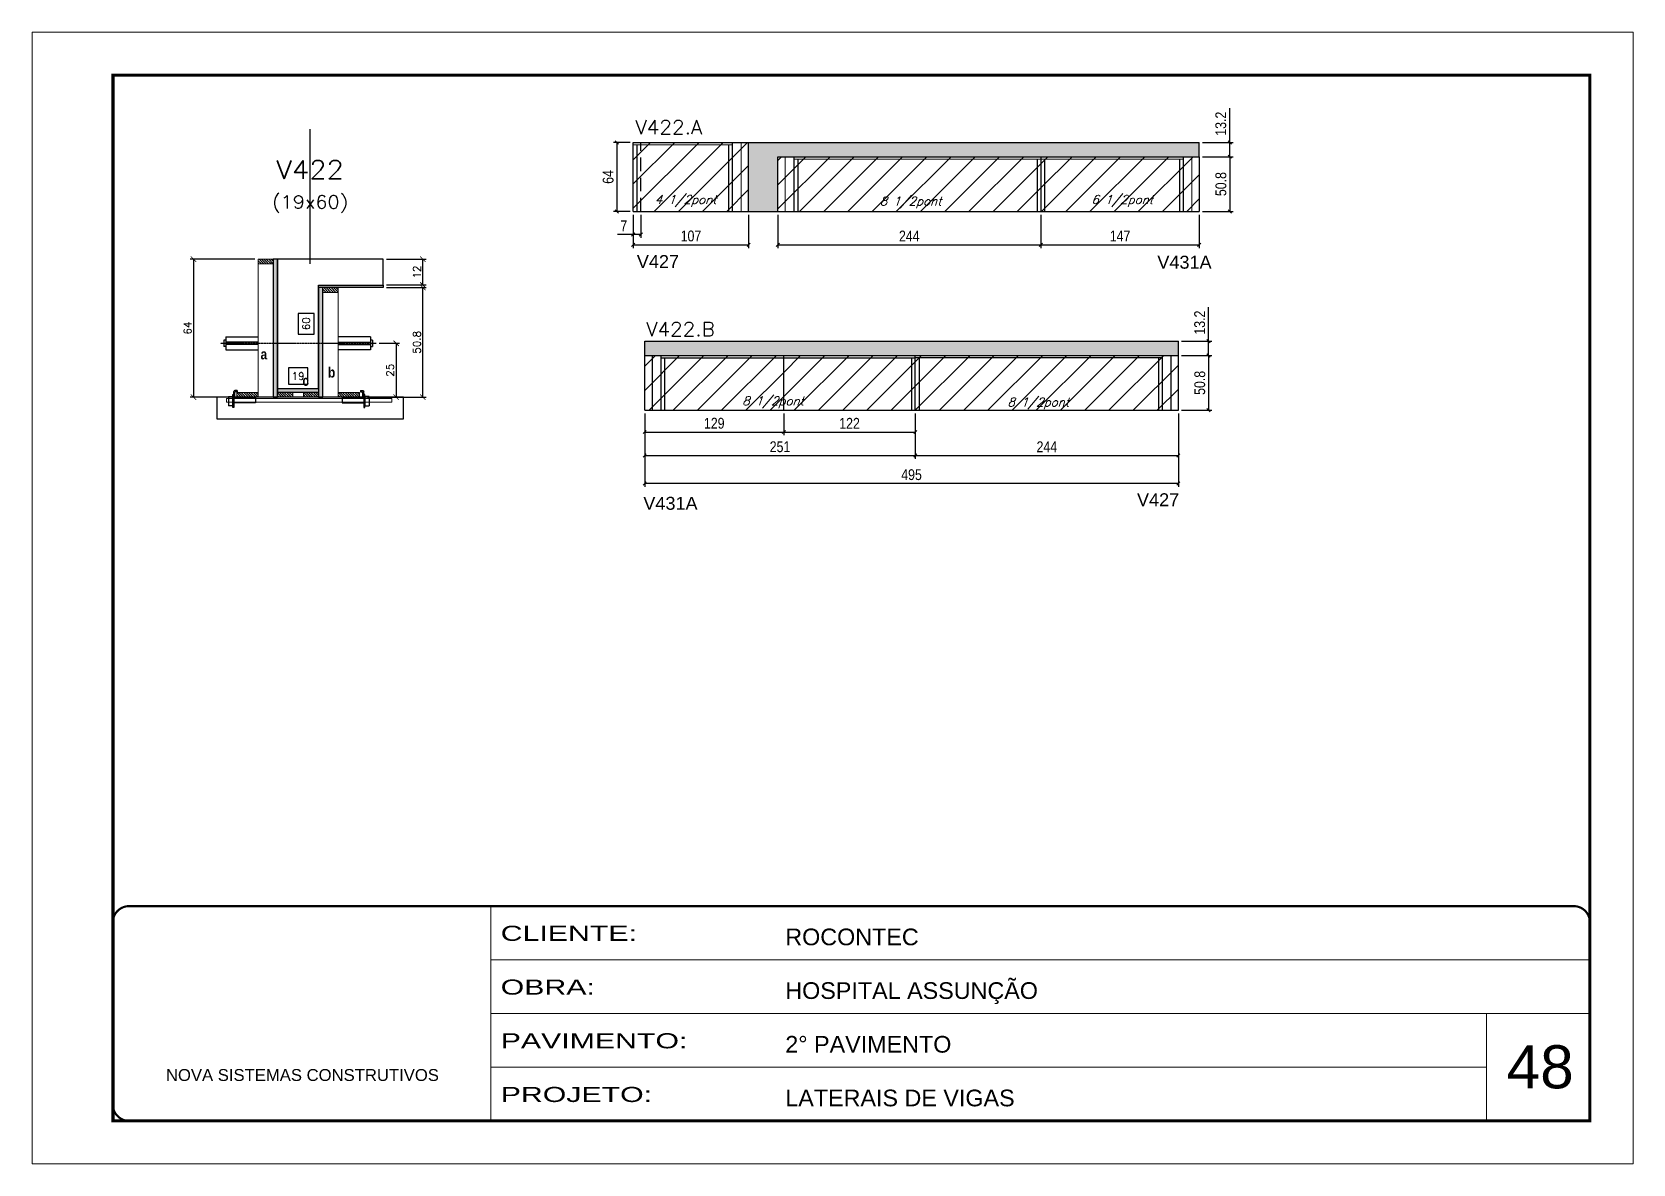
# Model space of a CAD drawing. Extents: x 137137 to 143418, y 10464 to 34486.
# Drawn here: x 141892 to 143377, y 20801 to 21851 of the extents above; entities that cross this region are included whole.
import ezdxf
from ezdxf.enums import TextEntityAlignment as Align

# ---------------------------------------------------------------- set-up
doc = ezdxf.new("R2010")
doc.units = 0
for name, pattern in [('CONTINUO', [0]), ('DASHED', [0.75, 0.5, -0.25]), ('HIDDEN', [0.375, 0.25, -0.125])]:
    doc.linetypes.add(name, pattern=pattern)
for name, color, linetype in [('5', 5, 'Continuous'), ('barrote', 251, 'Continuous'), ('COTA', 241, 'Continuous'), ('Cota Seção (2x)', 4, 'Continuous'), ('detalhes', 4, 'Continuous'), ('Painéis', 200, 'Continuous'), ('presilha', 1, 'Continuous'), ('Reaproveitamento', 251, 'Continuous'), ('SARR_2.2x7', 40, 'Continuous'), ('SARR_3.5x7', 81, 'Continuous'), ('TENSOR', 3, 'Continuous'), ('texto', 7, 'Continuous'), ('Texto de Titulo', 7, 'Continuous'), ('Texto Qtd Sarr', 242, 'Continuous')]:
    doc.layers.add(name, color=color, linetype=linetype)
for name, color, linetype, lineweight in [('CARIMBO', 255, 'Continuous', 9), ('CONCRETO', 251, 'Continuous', 25), ('Folhas', 255, 'Continuous', 9), ('Hachura', 251, 'Continuous', 9), ('Madeira', 126, 'Continuous', 18), ('Sarr 2.2x7', 40, 'Continuous', 9), ('SARRAFO DE PRESSAO', 251, 'DASHED', 9), ('SCO-___-LAJ', 2, 'Continuous', 0), ('Texto Seção', 7, 'Continuous', 15)]:
    doc.layers.add(name, color=color, linetype=linetype, lineweight=lineweight)
doc.styles.add('ARIAL', font='arial.ttf')
doc.styles.add('COTA TECNICA', font='techl___.ttf', dxfattribs={"height": 10})
doc.styles.add('REGUA-120', font='ROMANS.shx', dxfattribs={"height": 15})
doc.styles.add('Romans', font='romans.shx')
doc.styles.get("Standard").update_dxf_attribs({"font": 'arial.ttf'})
doc.styles.add('TECNICA', font='techb___.ttf', dxfattribs={"height": 10})
doc.styles.add('Tecnologia', font='')
doc.styles.get('Tecnologia').set_extended_font_data('Forgotten Futurist')
doc.dimstyles.new('Cota Seção (2x)', dxfattribs={"dimtxt": 7, "dimasz": 5, "dimexe": 3, "dimexo": 3, "dimgap": 2, "dimtad": 3, "dimdec": 1, "dimlfac": 0.5, "dimzin": 12, "dimdsep": 46, "dimtxsty": 'Romans', "dimblk": 'ARCHTICK', "dimcen": 0, "dimclrd": 4, "dimclre": 4, "dimclrt": 1, "dimadec": 1, "dimazin": 3, "dimtfac": 1, "dimtdec": 1, "dimtmove": 0, "dimatfit": 3, "dimldrblk": 'OBLIQUE', "dimfxl": 1, "dimtolj": 1, "dimtzin": 12, "dimarcsym": 0})
doc.dimstyles.new('Cota Seção interna', dxfattribs={"dimtxt": 7, "dimasz": 6, "dimexe": 0.18, "dimexo": 2, "dimgap": -4, "dimtad": 3, "dimdec": 1, "dimlfac": 0.5, "dimzin": 12, "dimdsep": 46, "dimtxsty": 'Romans', "dimblk": 'ARCHTICK', "dimcen": 0.09, "dimse1": 1, "dimse2": 1, "dimsd1": 1, "dimsd2": 1, "dimclrd": 180, "dimclre": 5, "dimclrt": 1, "dimadec": 0, "dimazin": 3, "dimtfac": 1, "dimtdec": 1, "dimtofl": 0, "dimtmove": 0, "dimatfit": 3, "dimldrblk": 'ARCHTICK', "dimfxl": 1, "dimtolj": 1, "dimtzin": 0, "dimarcsym": 0})
doc.dimstyles.new('PAINEL', dxfattribs={"dimtxt": 10, "dimasz": 3, "dimexe": 3, "dimexo": 3, "dimgap": 3, "dimtad": 1, "dimdec": 1, "dimzin": 12, "dimdsep": 46, "dimtxsty": 'COTA TECNICA', "dimblk1": 'OBLIQUE', "dimblk2": 'OBLIQUE', "dimsah": 1, "dimcen": 0.9, "dimclrd": 4, "dimclre": 4, "dimclrt": 240, "dimadec": 1, "dimazin": 3, "dimtfac": 1, "dimtdec": 1, "dimtmove": 0, "dimatfit": 3, "dimfxl": 1, "dimtolj": 1, "dimtzin": 12, "dimarcsym": 0})

msp = doc.modelspace()

# ---------------------------------------------------------------- texts
at = {"layer": '5', "linetype": 'Continuous'}
for s, p in [('V427', (142453.31, 21632.56)), ('V431A', (142936.11, 21631.92)), ('V431A', (142459.32, 21408.29)), ('V427', (142917.24, 21411.59))]:
    msp.add_text(s, height=12, rotation=359.99996, dxfattribs=at).set_placement(p)
at = {"layer": 'CARIMBO', "style": 'ARIAL'}
msp.add_text('48', height=40, dxfattribs=at).set_placement((143260.15, 20871.59))
at = {"layer": 'detalhes', "style": 'TECNICA'}
for s, p in [('a', (142104.29, 21547.79)), ('b', (142166.83, 21530.95)), ('c', (142143.1, 21523.26))]:
    msp.add_text(s, height=9.6, dxfattribs=at).set_placement(p)
at = {"layer": 'texto', "color": 2, "char_height": 8, "attachment_point": 5, "style": 'Romans'}
for s, insert in [('{\\Q19;\\C256;4 1/2pont}', (142498.58, 21694.73)), ('{\\Q19;\\C256;8 1/2pont}', (142707.24, 21693.33)), ('{\\Q19;\\C256;6 1/2pont}', (142903.51, 21694.73)), ('{\\Q19;\\C256;8 1/2pont}', (142579.62, 21508)), ('{\\Q19;\\C256;8 1/2pont}', (142825.62, 21506.89))]:
    msp.add_mtext(s, dxfattribs=dict(at, insert=insert))
at = {"layer": 'Texto Seção', "style": 'REGUA-120', "width": 1.05}
for s, p in [('V422.A', (142451.93, 21756.62)), ('V422.B', (142461.9, 21569.19))]:
    msp.add_text(s, height=13, dxfattribs=at).set_placement(p)

# ---------------------------------------------------------------- blocks, each defined once
blk = doc.blocks.new('9999999999')
at = {"color": 30, "linetype": 'CONTINUO'}
for p, q in [((98564.6, 34230.2), (98564.6, 34429.4)), ((98564.6, 34379.6), (99584, 34379.6)), ((98564.6, 34329.8), (99488, 34329.8)), ((99584, 34329.8), (99488, 34329.8)), ((99488, 34329.8), (99488, 34230.2)), ((98564.6, 34280), (99488, 34280))]:
    blk.add_line(p, q, dxfattribs=at)
at = {"color": 30, "linetype": 'CONTINUO', "const_width": 2}
blk.add_lwpolyline([(99584, 34230.2), (99584, 34414.4, 0.414214), (99569, 34429.4), (98229, 34429.4, 0.414214), (98214, 34414.4), (98214, 34245.2, 0.414214), (98229, 34230.2), (99584, 34230.2)], format="xyb", dxfattribs=at)
at = {"layer": 'Folhas'}
blk.add_lwpolyline([(98139, 34190.2), (99624, 34190.2), (99624, 35240.2), (98139, 35240.2)], close=True, dxfattribs=at)
at = {"layer": 'Folhas', "color": 30, "const_width": 3}
blk.add_lwpolyline([(98214, 34230.2), (99584, 34230.2), (99584, 35200.2), (98214, 35200.2)], close=True, dxfattribs=at)
at = {"color": 7, "linetype": 'Continuous', "ltscale": 5, "style": 'ARIAL'}
for s, height, p in [('ROCONTEC', 15.48, (98837.7, 34393.1)), ('HOSPITAL ASSUNÇÃO', 15.483, (98837.7, 34343.3)), ('2° PAVIMENTO', 15.483, (98837.7, 34293.5)), ('NOVA SISTEMAS CONSTRUTIVOS', 11.059, (98263.2, 34267.2)), ('LATERAIS DE VIGAS', 15.483, (98837.7, 34243.7))]:
    blk.add_text(s, height=height, dxfattribs=at).set_placement(p)
at = {"layer": 'Folhas', "color": 7, "style": 'Tecnologia', "width": 1.5}
for s, p in [('CLIENTE:', (98573.7, 34397.2)), ('OBRA:', (98573.7, 34347.3)), ('PAVIMENTO:', (98573.7, 34297.5)), ('PROJETO:', (98573.7, 34247.7))]:
    blk.add_text(s, height=14, dxfattribs=at).set_placement(p)
blk = doc.blocks.new('_ArchTick')
at = {"color": 0, "linetype": 'ByBlock', "const_width": 0.15}
blk.add_lwpolyline([(-0.5, -0.5), (0.5, 0.5)], dxfattribs=at)
blk = doc.blocks.new('*D1483')
at = {"layer": 'COTA', "color": 4, "lineweight": -2, "transparency": 16777216}
for p, q in [((142221.1, 21614.4), (142257.8, 21614.4)), ((142254.8, 21512.8), (142254.8, 21614.4)), ((142203.5, 21512.8), (142257.8, 21512.8))]:
    blk.add_line(p, q, dxfattribs=at)
at = {"layer": 'Defpoints', "color": 0, "transparency": 16777216}
for p in [(142218.1, 21614.4), (142254.8, 21614.4), (142200.5, 21512.8)]:
    blk.add_point(p, dxfattribs=at)
at = {"layer": 'COTA', "color": 4, "lineweight": -2, "transparency": 16777216, "xscale": 5, "yscale": 5, "zscale": 5}
for p, rotation in [((142254.8, 21614.4), 90), ((142254.8, 21512.8), 270)]:
    blk.add_blockref('_ArchTick', p, dxfattribs=dict(at, rotation=rotation))
at = {"layer": 'COTA', "color": 1, "transparency": 16777216, "insert": (142249.3, 21563.6), "char_height": 7, "attachment_point": 5, "rotation": 90, "style": 'Romans'}
blk.add_mtext('\\A1;50.8', dxfattribs=at)
blk = doc.blocks.new('_Oblique')
at = {"color": 0, "linetype": 'ByBlock', "lineweight": -2}
blk.add_line((-0.5, -0.5), (0.5, 0.5), dxfattribs=at)
blk = doc.blocks.new('*D1484')
at = {"layer": 'COTA', "color": 4, "lineweight": -2, "transparency": 16777216}
for p, q in [((142221.1, 21640.8), (142257.8, 21640.8)), ((142254.8, 21616.8), (142254.8, 21640.8)), ((142221.1, 21616.8), (142257.8, 21616.8))]:
    blk.add_line(p, q, dxfattribs=at)
at = {"layer": 'Defpoints', "color": 0, "transparency": 16777216}
for p in [(142218.1, 21640.8), (142254.8, 21640.8), (142218.1, 21616.8)]:
    blk.add_point(p, dxfattribs=at)
at = {"layer": 'COTA', "color": 4, "lineweight": -2, "transparency": 16777216, "xscale": 5, "yscale": 5, "zscale": 5}
for p, rotation in [((142254.8, 21640.8), 90), ((142254.8, 21616.8), 270)]:
    blk.add_blockref('_ArchTick', p, dxfattribs=dict(at, rotation=rotation))
at = {"layer": 'COTA', "color": 1, "transparency": 16777216, "insert": (142249.3, 21628.8), "char_height": 7, "attachment_point": 5, "rotation": 90, "style": 'Romans'}
blk.add_mtext('\\A1;12', dxfattribs=at)
blk = doc.blocks.new('*D1485')
at = {"layer": 'Cota Seção (2x)', "color": 180, "lineweight": -2, "transparency": 16777216}
for p, q in [((142154.1, 21590.3), (142139.1, 21590.3)), ((142139.1, 21590.3), (142139.1, 21571.3)), ((142154.1, 21571.3), (142154.1, 21590.3)), ((142139.1, 21571.3), (142154.1, 21571.3))]:
    blk.add_line(p, q, dxfattribs=at)
at = {"layer": 'Defpoints', "color": 0, "transparency": 16777216}
for p in [(142158.1, 21640.8), (142158.1, 21640.8), (142158.1, 21520.8)]:
    blk.add_point(p, dxfattribs=at)
at = {"layer": 'Cota Seção (2x)', "color": 1, "transparency": 16777216, "insert": (142146.6, 21580.8), "char_height": 7, "attachment_point": 5, "rotation": 90, "style": 'Romans'}
blk.add_mtext('\\A1;60', dxfattribs=at)
blk = doc.blocks.new('PRESILHA METÁLICA 1')
at = {"layer": 'presilha'}
for p, q in [((0, 13), (6, 13)), ((0, 13), (0, 0)), ((6, 0), (0, 0)), ((6, 15.5), (7.5, 15.5)), ((6, -2.5), (6, 15.5)), ((6, 13), (6, 0)), ((7.5, 10.6), (7.5, 19.9)), ((7.5, 15.5), (7.5, -2.5)), ((37.5, 4.1), (7.5, 4.1)), ((12, 21), (8.6, 21)), ((9, 11.6), (9, 18.9)), ((12, 19.5), (9.6, 19.5)), ((37.5, 11), (9.6, 11)), ((12, 21), (12, 19.5)), ((37.5, 11), (37.5, 4.1)), ((7.5, -2.5), (6, -2.5))]:
    blk.add_line(p, q, dxfattribs=at)
for centre, radius, start, end in [((8.6, 19.9), 1.14, 90, 180), ((9.6, 18.9), 0.57, 90, 180), ((9.6, 11.6), 0.57, 180, 270)]:
    blk.add_arc(centre, radius, start, end, dxfattribs=at)
blk = doc.blocks.new('*D1486')
at = {"layer": 'Cota Seção (2x)', "color": 180, "lineweight": -2, "transparency": 16777216}
for p, q in [((142148.1, 21539.8), (142130.1, 21539.8)), ((142130.1, 21539.8), (142130.1, 21524.8)), ((142148.1, 21524.8), (142148.1, 21539.8)), ((142130.1, 21524.8), (142148.1, 21524.8))]:
    blk.add_line(p, q, dxfattribs=at)
at = {"layer": 'Defpoints', "color": 0, "transparency": 16777216}
for p in [(142158.1, 21520.8), (142120.1, 21512.8), (142158.1, 21512.8)]:
    blk.add_point(p, dxfattribs=at)
at = {"layer": 'Cota Seção (2x)', "color": 1, "transparency": 16777216, "insert": (142139.1, 21532.3), "char_height": 7, "attachment_point": 5, "style": 'Romans'}
blk.add_mtext('\\A1;19', dxfattribs=at)
blk = doc.blocks.new('*D1487')
at = {"layer": 'COTA', "color": 4, "lineweight": -2, "transparency": 16777216}
for p, q in [((142099.1, 21640.8), (142039.1, 21640.8)), ((142042.1, 21640.8), (142042.1, 21512.8)), ((142099.1, 21512.8), (142039.1, 21512.8))]:
    blk.add_line(p, q, dxfattribs=at)
at = {"layer": 'Defpoints', "color": 0, "transparency": 16777216}
for p in [(142102.1, 21640.8), (142042.1, 21512.8), (142102.1, 21512.8)]:
    blk.add_point(p, dxfattribs=at)
at = {"layer": 'COTA', "color": 4, "lineweight": -2, "transparency": 16777216, "xscale": 5, "yscale": 5, "zscale": 5}
for p, rotation in [((142042.1, 21640.8), 90), ((142042.1, 21512.8), 270)]:
    blk.add_blockref('_ArchTick', p, dxfattribs=dict(at, rotation=rotation))
at = {"layer": 'COTA', "color": 1, "transparency": 16777216, "insert": (142036.6, 21576.8), "char_height": 7, "attachment_point": 5, "rotation": 90, "style": 'Romans'}
blk.add_mtext('\\A1;64', dxfattribs=at)
blk = doc.blocks.new('*D1488')
at = {"layer": 'COTA', "color": 4, "lineweight": -2, "transparency": 16777216}
for p, q in [((142214.4, 21562.7), (142233, 21562.7)), ((142230, 21562.7), (142230, 21512.8)), ((142214.4, 21512.8), (142233, 21512.8))]:
    blk.add_line(p, q, dxfattribs=at)
at = {"layer": 'Defpoints', "color": 0, "transparency": 16777216}
for p in [(142211.4, 21562.7), (142211.4, 21512.8), (142230, 21512.8)]:
    blk.add_point(p, dxfattribs=at)
at = {"layer": 'COTA', "color": 4, "lineweight": -2, "transparency": 16777216, "xscale": 5, "yscale": 5, "zscale": 5}
for p, rotation in [((142230, 21562.7), 90), ((142230, 21512.8), 270)]:
    blk.add_blockref('_ArchTick', p, dxfattribs=dict(at, rotation=rotation))
at = {"layer": 'COTA', "color": 1, "transparency": 16777216, "insert": (142224.5, 21537.7), "char_height": 7, "attachment_point": 5, "rotation": 90, "style": 'Romans'}
blk.add_mtext('\\A1;25', dxfattribs=at)
blk = doc.blocks.new('titulo1')
at = {"layer": 'Defpoints', "color": 252, "linetype": 'HIDDEN', "ltscale": 2}
blk.add_line((0, 0), (0, 125), dxfattribs=at)
at = {"layer": 'Defpoints', "style": 'Romans', "oblique": 15}
blk.add_attdef('FOLHA', text='', height=10, dxfattribs=at).set_placement((0, 15.6), align=Align.MIDDLE_CENTER)
at = {"layer": 'Texto Qtd Sarr', "color": 3, "style": 'Romans', "oblique": 15}
for tag, height, p in [('TITULO', 17, (0, 71.4)), ('SEÇÃO', 12, (0, 41.5))]:
    blk.add_attdef(tag, text='', height=height, dxfattribs=at).set_placement(p, align=Align.MIDDLE_CENTER)
blk = doc.blocks.new('*D1764')
at = {"layer": 'COTA', "color": 4, "lineweight": -2, "ltscale": 25, "transparency": 16777216}
for p, q in [((142450, 21682), (142450, 21651.1)), ((142557, 21682), (142557, 21651.1)), ((142450, 21654.1), (142557, 21654.1))]:
    blk.add_line(p, q, dxfattribs=at)
at = {"layer": 'Defpoints', "color": 0, "ltscale": 25, "transparency": 16777216}
for p in [(142450, 21685), (142557, 21685), (142557, 21654.1)]:
    blk.add_point(p, dxfattribs=at)
at = {"layer": 'COTA', "color": 4, "lineweight": -2, "ltscale": 25, "transparency": 16777216, "xscale": 3, "yscale": 3, "zscale": 3, "rotation": 180}
blk.add_blockref('_Oblique', (142450, 21654.1), dxfattribs=at)
at = {"layer": 'COTA', "color": 4, "lineweight": -2, "ltscale": 25, "transparency": 16777216, "xscale": 3, "yscale": 3, "zscale": 3}
blk.add_blockref('_Oblique', (142557, 21654.1), dxfattribs=at)
at = {"layer": 'COTA', "color": 240, "ltscale": 25, "transparency": 16777216, "insert": (142503.5, 21662.2), "char_height": 10, "attachment_point": 5, "style": 'COTA TECNICA'}
blk.add_mtext('\\A1;107', dxfattribs=at)
blk = doc.blocks.new('*D1765')
at = {"layer": 'COTA', "color": 4, "lineweight": -2, "ltscale": 25, "transparency": 16777216}
for p, q in [((142584, 21682), (142584, 21651.1)), ((142828, 21682), (142828, 21651.1)), ((142584, 21654.1), (142828, 21654.1))]:
    blk.add_line(p, q, dxfattribs=at)
at = {"layer": 'Defpoints', "color": 0, "ltscale": 25, "transparency": 16777216}
for p in [(142584, 21685), (142828, 21685), (142828, 21654.1)]:
    blk.add_point(p, dxfattribs=at)
at = {"layer": 'COTA', "color": 4, "lineweight": -2, "ltscale": 25, "transparency": 16777216, "xscale": 3, "yscale": 3, "zscale": 3, "rotation": 180}
blk.add_blockref('_Oblique', (142584, 21654.1), dxfattribs=at)
at = {"layer": 'COTA', "color": 4, "lineweight": -2, "ltscale": 25, "transparency": 16777216, "xscale": 3, "yscale": 3, "zscale": 3}
blk.add_blockref('_Oblique', (142828, 21654.1), dxfattribs=at)
at = {"layer": 'COTA', "color": 240, "ltscale": 25, "transparency": 16777216, "insert": (142706, 21662.2), "char_height": 10, "attachment_point": 5, "style": 'COTA TECNICA'}
blk.add_mtext('\\A1;244', dxfattribs=at)
blk = doc.blocks.new('*D1766')
at = {"layer": 'COTA', "color": 4, "lineweight": -2, "ltscale": 25, "transparency": 16777216}
for p, q in [((142828, 21682), (142828, 21651.1)), ((142975, 21682), (142975, 21651.1)), ((142828, 21654.1), (142975, 21654.1))]:
    blk.add_line(p, q, dxfattribs=at)
at = {"layer": 'Defpoints', "color": 0, "ltscale": 25, "transparency": 16777216}
for p in [(142828, 21685), (142975, 21685), (142975, 21654.1)]:
    blk.add_point(p, dxfattribs=at)
at = {"layer": 'COTA', "color": 4, "lineweight": -2, "ltscale": 25, "transparency": 16777216, "xscale": 3, "yscale": 3, "zscale": 3, "rotation": 180}
blk.add_blockref('_Oblique', (142828, 21654.1), dxfattribs=at)
at = {"layer": 'COTA', "color": 4, "lineweight": -2, "ltscale": 25, "transparency": 16777216, "xscale": 3, "yscale": 3, "zscale": 3}
blk.add_blockref('_Oblique', (142975, 21654.1), dxfattribs=at)
at = {"layer": 'COTA', "color": 240, "ltscale": 25, "transparency": 16777216, "insert": (142901.5, 21662.2), "char_height": 10, "attachment_point": 5, "style": 'COTA TECNICA'}
blk.add_mtext('\\A1;147', dxfattribs=at)
blk = doc.blocks.new('*D1767')
at = {"layer": 'COTA', "color": 4, "lineweight": -2, "ltscale": 25, "transparency": 16777216}
for p, q in [((142978, 21735.8), (143006.3, 21735.8)), ((143003.3, 21735.8), (143003.3, 21685)), ((142978, 21685), (143006.3, 21685))]:
    blk.add_line(p, q, dxfattribs=at)
at = {"layer": 'Defpoints', "color": 0, "ltscale": 25, "transparency": 16777216}
for p in [(142975, 21735.8), (142975, 21685), (143003.3, 21685)]:
    blk.add_point(p, dxfattribs=at)
at = {"layer": 'COTA', "color": 4, "lineweight": -2, "ltscale": 25, "transparency": 16777216, "xscale": 3, "yscale": 3, "zscale": 3}
for p, rotation in [((143003.3, 21735.8), 90), ((143003.3, 21685), 270)]:
    blk.add_blockref('_Oblique', p, dxfattribs=dict(at, rotation=rotation))
at = {"layer": 'COTA', "color": 240, "ltscale": 25, "transparency": 16777216, "insert": (142995.1, 21710.4), "char_height": 10, "attachment_point": 5, "rotation": 90, "style": 'COTA TECNICA'}
blk.add_mtext('\\A1;50.8', dxfattribs=at)
blk = doc.blocks.new('*D1768')
at = {"layer": 'COTA', "color": 4, "lineweight": -2, "ltscale": 25, "transparency": 16777216}
for p, q in [((142460.6, 21497.6), (142460.6, 21429.6)), ((142955.6, 21497.6), (142955.6, 21429.6)), ((142955.6, 21432.6), (142460.6, 21432.6))]:
    blk.add_line(p, q, dxfattribs=at)
at = {"layer": 'Defpoints', "color": 0, "ltscale": 25, "transparency": 16777216}
for p in [(142460.6, 21500.6), (142955.6, 21500.6), (142460.6, 21432.6)]:
    blk.add_point(p, dxfattribs=at)
at = {"layer": 'COTA', "color": 4, "lineweight": -2, "ltscale": 25, "transparency": 16777216, "xscale": 3, "yscale": 3, "zscale": 3, "rotation": 180}
blk.add_blockref('_Oblique', (142460.6, 21432.6), dxfattribs=at)
at = {"layer": 'COTA', "color": 4, "lineweight": -2, "ltscale": 25, "transparency": 16777216, "xscale": 3, "yscale": 3, "zscale": 3}
blk.add_blockref('_Oblique', (142955.6, 21432.6), dxfattribs=at)
at = {"layer": 'COTA', "color": 240, "ltscale": 25, "transparency": 16777216, "insert": (142708.1, 21440.8), "char_height": 10, "attachment_point": 5, "style": 'COTA TECNICA'}
blk.add_mtext('\\A1;495', dxfattribs=at)
blk = doc.blocks.new('*D1769')
at = {"layer": 'COTA', "color": 4, "lineweight": -2, "ltscale": 25, "transparency": 16777216}
for p, q in [((142460.6, 21497.6), (142460.6, 21455.6)), ((142711.6, 21497.6), (142711.6, 21455.6)), ((142460.6, 21458.6), (142711.6, 21458.6))]:
    blk.add_line(p, q, dxfattribs=at)
at = {"layer": 'Defpoints', "color": 0, "ltscale": 25, "transparency": 16777216}
for p in [(142460.6, 21500.6), (142711.6, 21500.6), (142711.6, 21458.6)]:
    blk.add_point(p, dxfattribs=at)
at = {"layer": 'COTA', "color": 4, "lineweight": -2, "ltscale": 25, "transparency": 16777216, "xscale": 3, "yscale": 3, "zscale": 3, "rotation": 180}
blk.add_blockref('_Oblique', (142460.6, 21458.6), dxfattribs=at)
at = {"layer": 'COTA', "color": 4, "lineweight": -2, "ltscale": 25, "transparency": 16777216, "xscale": 3, "yscale": 3, "zscale": 3}
blk.add_blockref('_Oblique', (142711.6, 21458.6), dxfattribs=at)
at = {"layer": 'COTA', "color": 240, "ltscale": 25, "transparency": 16777216, "insert": (142586.1, 21466.7), "char_height": 10, "attachment_point": 5, "style": 'COTA TECNICA'}
blk.add_mtext('\\A1;251', dxfattribs=at)
blk = doc.blocks.new('*D1489')
at = {"layer": 'COTA', "color": 4, "lineweight": -2, "ltscale": 25, "transparency": 16777216}
for p, q in [((142711.6, 21497.6), (142711.6, 21455.6)), ((142955.6, 21497.6), (142955.6, 21455.6)), ((142711.6, 21458.6), (142955.6, 21458.6))]:
    blk.add_line(p, q, dxfattribs=at)
at = {"layer": 'Defpoints', "color": 0, "ltscale": 25, "transparency": 16777216}
for p in [(142711.6, 21500.6), (142955.6, 21500.6), (142955.6, 21458.6)]:
    blk.add_point(p, dxfattribs=at)
at = {"layer": 'COTA', "color": 4, "lineweight": -2, "ltscale": 25, "transparency": 16777216, "xscale": 3, "yscale": 3, "zscale": 3, "rotation": 180}
blk.add_blockref('_Oblique', (142711.6, 21458.6), dxfattribs=at)
at = {"layer": 'COTA', "color": 4, "lineweight": -2, "ltscale": 25, "transparency": 16777216, "xscale": 3, "yscale": 3, "zscale": 3}
blk.add_blockref('_Oblique', (142955.6, 21458.6), dxfattribs=at)
at = {"layer": 'COTA', "color": 240, "ltscale": 25, "transparency": 16777216, "insert": (142833.6, 21466.7), "char_height": 10, "attachment_point": 5, "style": 'COTA TECNICA'}
blk.add_mtext('\\A1;244', dxfattribs=at)
blk = doc.blocks.new('*D1770')
at = {"layer": 'COTA', "color": 4, "lineweight": -2, "ltscale": 25, "transparency": 16777216}
for p, q in [((142958.6, 21551.4), (142986.6, 21551.4)), ((142983.6, 21551.4), (142983.6, 21500.6)), ((142958.6, 21500.6), (142986.6, 21500.6))]:
    blk.add_line(p, q, dxfattribs=at)
at = {"layer": 'Defpoints', "color": 0, "ltscale": 25, "transparency": 16777216}
for p in [(142955.6, 21551.4), (142955.6, 21500.6), (142983.6, 21500.6)]:
    blk.add_point(p, dxfattribs=at)
at = {"layer": 'COTA', "color": 4, "lineweight": -2, "ltscale": 25, "transparency": 16777216, "xscale": 3, "yscale": 3, "zscale": 3}
for p, rotation in [((142983.6, 21551.4), 90), ((142983.6, 21500.6), 270)]:
    blk.add_blockref('_Oblique', p, dxfattribs=dict(at, rotation=rotation))
at = {"layer": 'COTA', "color": 240, "ltscale": 25, "transparency": 16777216, "insert": (142975.5, 21526), "char_height": 10, "attachment_point": 5, "rotation": 90, "style": 'COTA TECNICA'}
blk.add_mtext('\\A1;50.8', dxfattribs=at)
blk = doc.blocks.new('*D1771')
at = {"layer": 'COTA', "color": 4, "lineweight": -2, "ltscale": 25, "transparency": 16777216}
for p, q in [((142983.6, 21564.6), (142983.6, 21596.3)), ((142958.6, 21564.6), (142986.6, 21564.6)), ((142983.6, 21551.4), (142983.6, 21564.6)), ((142958.6, 21551.4), (142986.6, 21551.4))]:
    blk.add_line(p, q, dxfattribs=at)
at = {"layer": 'Defpoints', "color": 0, "ltscale": 25, "transparency": 16777216}
for p in [(142955.6, 21564.6), (142983.6, 21564.6), (142955.6, 21551.4)]:
    blk.add_point(p, dxfattribs=at)
at = {"layer": 'COTA', "color": 4, "lineweight": -2, "ltscale": 25, "transparency": 16777216, "xscale": 3, "yscale": 3, "zscale": 3}
for p, rotation in [((142983.6, 21564.6), 90), ((142983.6, 21551.4), 270)]:
    blk.add_blockref('_Oblique', p, dxfattribs=dict(at, rotation=rotation))
at = {"layer": 'COTA', "color": 240, "ltscale": 25, "transparency": 16777216, "insert": (142975.4, 21581.9), "char_height": 10, "attachment_point": 5, "rotation": 90, "style": 'COTA TECNICA'}
blk.add_mtext('\\A1;13.2', dxfattribs=at)
blk = doc.blocks.new('*D1772')
at = {"layer": 'COTA', "color": 4, "lineweight": -2, "ltscale": 25, "transparency": 16777216}
for p, q in [((142450, 21682), (142450, 21660.6)), ((142457, 21682), (142457, 21660.6)), ((142450, 21663.6), (142435.3, 21663.6)), ((142457, 21663.6), (142450, 21663.6))]:
    blk.add_line(p, q, dxfattribs=at)
at = {"layer": 'Defpoints', "color": 0, "ltscale": 25, "transparency": 16777216}
for p in [(142450, 21685), (142457, 21685), (142450, 21663.6)]:
    blk.add_point(p, dxfattribs=at)
at = {"layer": 'COTA', "color": 4, "lineweight": -2, "ltscale": 25, "transparency": 16777216, "xscale": 3, "yscale": 3, "zscale": 3, "rotation": 180}
blk.add_blockref('_Oblique', (142450, 21663.6), dxfattribs=at)
at = {"layer": 'COTA', "color": 4, "lineweight": -2, "ltscale": 25, "transparency": 16777216, "xscale": 3, "yscale": 3, "zscale": 3}
blk.add_blockref('_Oblique', (142457, 21663.6), dxfattribs=at)
at = {"layer": 'COTA', "color": 240, "ltscale": 25, "transparency": 16777216, "insert": (142441.2, 21671.7), "char_height": 10, "attachment_point": 5, "style": 'COTA TECNICA'}
blk.add_mtext('\\A1;7', dxfattribs=at)
blk = doc.blocks.new('*D1773')
at = {"layer": 'COTA', "color": 4, "lineweight": -2, "ltscale": 25, "transparency": 16777216}
for p, q in [((142460.6, 21497.6), (142460.6, 21477.4)), ((142589.6, 21497.6), (142589.6, 21477.4)), ((142460.6, 21480.4), (142589.6, 21480.4))]:
    blk.add_line(p, q, dxfattribs=at)
at = {"layer": 'Defpoints', "color": 0, "ltscale": 25, "transparency": 16777216}
for p in [(142460.6, 21500.6), (142589.6, 21500.6), (142589.6, 21480.4)]:
    blk.add_point(p, dxfattribs=at)
at = {"layer": 'COTA', "color": 4, "lineweight": -2, "ltscale": 25, "transparency": 16777216, "xscale": 3, "yscale": 3, "zscale": 3, "rotation": 180}
blk.add_blockref('_Oblique', (142460.6, 21480.4), dxfattribs=at)
at = {"layer": 'COTA', "color": 4, "lineweight": -2, "ltscale": 25, "transparency": 16777216, "xscale": 3, "yscale": 3, "zscale": 3}
blk.add_blockref('_Oblique', (142589.6, 21480.4), dxfattribs=at)
at = {"layer": 'COTA', "color": 240, "ltscale": 25, "transparency": 16777216, "insert": (142525.1, 21488.5), "char_height": 10, "attachment_point": 5, "style": 'COTA TECNICA'}
blk.add_mtext('\\A1;129', dxfattribs=at)
blk = doc.blocks.new('*D1563')
at = {"layer": 'COTA', "color": 4, "lineweight": -2, "ltscale": 25, "transparency": 16777216}
for p, q in [((142589.6, 21497.6), (142589.6, 21477.4)), ((142711.6, 21497.6), (142711.6, 21477.4)), ((142589.6, 21480.4), (142711.6, 21480.4))]:
    blk.add_line(p, q, dxfattribs=at)
at = {"layer": 'Defpoints', "color": 0, "ltscale": 25, "transparency": 16777216}
for p in [(142589.6, 21500.6), (142711.6, 21500.6), (142711.6, 21480.4)]:
    blk.add_point(p, dxfattribs=at)
at = {"layer": 'COTA', "color": 4, "lineweight": -2, "ltscale": 25, "transparency": 16777216, "xscale": 3, "yscale": 3, "zscale": 3, "rotation": 180}
blk.add_blockref('_Oblique', (142589.6, 21480.4), dxfattribs=at)
at = {"layer": 'COTA', "color": 4, "lineweight": -2, "ltscale": 25, "transparency": 16777216, "xscale": 3, "yscale": 3, "zscale": 3}
blk.add_blockref('_Oblique', (142711.6, 21480.4), dxfattribs=at)
at = {"layer": 'COTA', "color": 240, "ltscale": 25, "transparency": 16777216, "insert": (142650.6, 21488.5), "char_height": 10, "attachment_point": 5, "style": 'COTA TECNICA'}
blk.add_mtext('\\A1;122', dxfattribs=at)
blk = doc.blocks.new('*D1774')
at = {"layer": 'COTA', "color": 4, "lineweight": -2, "ltscale": 25, "transparency": 16777216}
for p, q in [((142447, 21749), (142431.8, 21749)), ((142434.8, 21749), (142434.8, 21685)), ((142447, 21685), (142431.8, 21685))]:
    blk.add_line(p, q, dxfattribs=at)
at = {"layer": 'Defpoints', "color": 0, "ltscale": 25, "transparency": 16777216}
for p in [(142450, 21749), (142434.8, 21685), (142450, 21685)]:
    blk.add_point(p, dxfattribs=at)
at = {"layer": 'COTA', "color": 4, "lineweight": -2, "ltscale": 25, "transparency": 16777216, "xscale": 3, "yscale": 3, "zscale": 3}
for p, rotation in [((142434.8, 21749), 90), ((142434.8, 21685), 270)]:
    blk.add_blockref('_Oblique', p, dxfattribs=dict(at, rotation=rotation))
at = {"layer": 'COTA', "color": 240, "ltscale": 25, "transparency": 16777216, "insert": (142426.7, 21717), "char_height": 10, "attachment_point": 5, "rotation": 90, "style": 'COTA TECNICA'}
blk.add_mtext('\\A1;64', dxfattribs=at)
blk = doc.blocks.new('*D1775')
at = {"layer": 'COTA', "color": 4, "lineweight": -2, "ltscale": 25, "transparency": 16777216}
for p, q in [((143003.3, 21749), (143003.3, 21780.7)), ((142978, 21749), (143006.3, 21749)), ((143003.3, 21735.8), (143003.3, 21749)), ((142978, 21735.8), (143006.3, 21735.8))]:
    blk.add_line(p, q, dxfattribs=at)
at = {"layer": 'Defpoints', "color": 0, "ltscale": 25, "transparency": 16777216}
for p in [(142975, 21749), (143003.3, 21749), (142975, 21735.8)]:
    blk.add_point(p, dxfattribs=at)
at = {"layer": 'COTA', "color": 4, "lineweight": -2, "ltscale": 25, "transparency": 16777216, "xscale": 3, "yscale": 3, "zscale": 3}
for p, rotation in [((143003.3, 21749), 90), ((143003.3, 21735.8), 270)]:
    blk.add_blockref('_Oblique', p, dxfattribs=dict(at, rotation=rotation))
at = {"layer": 'COTA', "color": 240, "ltscale": 25, "transparency": 16777216, "insert": (142995, 21766.4), "char_height": 10, "attachment_point": 5, "rotation": 90, "style": 'COTA TECNICA'}
blk.add_mtext('\\A1;13.2', dxfattribs=at)

# ---------------------------------------------------------------- dimensions: what is measured, and where the dimension line sits
at = {"layer": 'COTA', "ltscale": 25}
for base, p1, p2, picture, middle in [((143003.26, 21749.01), (142975.02, 21735.81), (142975.02, 21749.01), '*D1775', (142995.04, 21766.37)), ((142434.76, 21685.01), (142450.02, 21749.01), (142450.02, 21685.01), '*D1774', (142426.66, 21717.01)), ((143003.26, 21685.01), (142975.02, 21735.81), (142975.02, 21685.01), '*D1767', (142995.12, 21710.41)), ((142983.59, 21564.58), (142955.6, 21551.38), (142955.6, 21564.58), '*D1771', (142975.37, 21581.95)), ((142983.59, 21500.58), (142955.6, 21551.38), (142955.6, 21500.58), '*D1770', (142975.46, 21525.98))]:
    dim = msp.add_linear_dim(base=base, p1=p1, p2=p2, angle=90, dimstyle='PAINEL', dxfattribs=at)
    dim.commit()
    dim.dimension.update_dxf_attribs({"geometry": picture, "text_midpoint": middle})
for base, p1, p2, picture, middle in [((142450.02, 21663.62), (142457.02, 21685.01), (142450.02, 21685.01), '*D1772', (142441.15, 21671.69)), ((142557.02, 21654.12), (142450.02, 21685.01), (142557.02, 21685.01), '*D1764', (142503.52, 21662.22)), ((142460.58, 21432.62), (142955.6, 21500.58), (142460.58, 21500.58), '*D1768', (142708.09, 21440.76)), ((142711.58, 21458.61), (142460.58, 21500.58), (142711.58, 21500.58), '*D1769', (142586.08, 21466.72)), ((142589.58, 21480.39), (142460.58, 21500.58), (142589.58, 21500.58), '*D1773', (142525.08, 21488.48)), ((142711.58, 21480.39), (142589.58, 21500.58), (142711.58, 21500.58), '*D1563', (142650.58, 21488.45))]:
    dim = msp.add_linear_dim(base=base, p1=p1, p2=p2, dimstyle='PAINEL', dxfattribs=at)
    dim.commit()
    dim.dimension.update_dxf_attribs({"geometry": picture, "text_midpoint": middle})
for base, p1, p2, picture, middle in [((142828.02, 21654.12), (142584.02, 21685.01), (142828.02, 21685.01), '*D1765', (142706.02, 21662.19)), ((142975.02, 21654.12), (142828.02, 21685.01), (142975.02, 21685.01), '*D1766', (142901.52, 21662.19)), ((142955.6, 21458.61), (142711.58, 21500.58), (142955.6, 21500.58), '*D1489', (142833.59, 21466.68))]:
    dim = msp.add_linear_dim(base=base, p1=p1, p2=p2, dimstyle='PAINEL', override={"dimtmove": 1}, dxfattribs=at)
    dim.commit()
    dim.dimension.update_dxf_attribs({"geometry": picture, "text_midpoint": middle})
at = {"layer": 'COTA'}
for base, p1, p2, picture, middle in [((142042.15, 21512.76), (142102.12, 21640.76), (142102.12, 21512.76), '*D1487', (142036.65, 21576.76)), ((142254.84, 21640.76), (142218.12, 21616.76), (142218.12, 21640.76), '*D1484', (142249.34, 21628.76)), ((142254.84, 21614.36), (142200.52, 21512.76), (142218.12, 21614.36), '*D1483', (142249.34, 21563.56)), ((142229.98, 21512.76), (142211.42, 21562.73), (142211.42, 21512.76), '*D1488', (142224.48, 21537.75))]:
    dim = msp.add_linear_dim(base=base, p1=p1, p2=p2, angle=90, dimstyle='Cota Seção (2x)', dxfattribs=at)
    dim.commit()
    dim.dimension.update_dxf_attribs({"geometry": picture, "text_midpoint": middle})
at = {"layer": 'Cota Seção (2x)'}
dim = msp.add_linear_dim(base=(142158.12, 21640.76), p1=(142158.12, 21520.76), p2=(142158.12, 21640.76), angle=90, dimstyle='Cota Seção interna', dxfattribs=at)
dim.commit()
dim.dimension.update_dxf_attribs({"geometry": '*D1485', "text_midpoint": (142146.62, 21580.76)})
dim = msp.add_linear_dim(base=(142158.12, 21520.76), p1=(142120.12, 21512.76), p2=(142158.12, 21512.76), dimstyle='Cota Seção interna', dxfattribs=at)
dim.commit()
dim.dimension.update_dxf_attribs({"geometry": '*D1486', "text_midpoint": (142139.12, 21532.26)})

# ---------------------------------------------------------------- hatches: boundary and pattern name
at = {"layer": 'COTA', "ltscale": 25}
h = msp.add_hatch(dxfattribs=at)
h.set_pattern_fill('AR-CONC', color=256, scale=0.03)
h.set_pattern_definition([(50, (0, 114.346), (5.46554007, -0.47817257), [0.5715, -6.2865]), (355, (0, 114.346), (-1.05730264, 5.73170536), [0.4572, -5.02921753]), (100.4514447, (0.4555, 114.306), (4.40823741, 5.25353256), [0.48570026, -5.34270734]), (46.1842, (0, 115.87), (8.13237123, -1.26126984), [0.85725, -9.42975]), (96.6355576, (0.678, 115.765), (7.122124, 7.42278374), [0.7285507, -8.01406824]), (351.184151, (0, 115.87), (7.122124, 7.42278374), [0.685799, -7.54379196]), (21, (0.762, 115.489), (4.54843174, -3.06795595), [0.5715, -6.2865]), (326, (0.762, 115.489), (1.85406085, 5.52563898), [0.4572, -5.0292]), (71.451445, (1.141, 115.2334), (6.40249258, 2.45768307), [0.48570026, -5.34269813]), (37.5, (0, 114.346), (0.092658098, 2.536651166), [0, -4.96824, 0, -5.1054, 0, -5.04825]), (7.5, (0, 114.346), (2.004589875, 3.005417245), [0, -2.91084, 0, -4.85394, 0, -1.92405]), (327.5, (-1.6993, 114.346), (4.067717855, -0.17186232), [0, -1.905, 0, -5.9436, 0, -7.8867]), (317.5, (-2.4613, 114.346), (4.44387544, 0.76279473), [0, -2.4765, 0, -3.94716, 0, -5.6007])])
h.paths.add_polyline_path([(142557.02, 21685.01), (142584.02, 21685.01), (142584.02, 21735.81), (142975.02, 21735.81), (142975.02, 21749.01), (142557.02, 21749.01)])
h = msp.add_hatch(dxfattribs=at)
h.set_pattern_fill('AR-CONC', color=256, scale=0.03)
h.set_pattern_definition([(50, (3139.5612, 1300.5143), (5.46554007, -0.47817257), [0.5715, -6.2865]), (355, (3139.561, 1300.5143), (-1.05730264, 5.73170536), [0.4572, -5.02921753]), (100.4514447, (3140.0167, 1300.4745), (4.40823741, 5.25353256), [0.48570026, -5.34270734]), (46.1842, (3139.561, 1302.038), (8.13237123, -1.26126984), [0.85725, -9.42975]), (96.6355576, (3140.239, 1301.933), (7.122124, 7.42278374), [0.7285507, -8.01406824]), (351.184151, (3139.561, 1302.038), (7.122124, 7.42278374), [0.685799, -7.54379196]), (21, (3140.3232, 1301.6573), (4.54843174, -3.06795595), [0.5715, -6.2865]), (326, (3140.323, 1301.6573), (1.85406085, 5.52563898), [0.4572, -5.0292]), (71.451445, (3140.7023, 1301.4017), (6.40249258, 2.45768307), [0.48570026, -5.34269813]), (37.5, (3139.5612, 1300.5143), (0.092658098, 2.536651166), [0, -4.96824, 0, -5.1054, 0, -5.04825]), (7.5, (3139.5612, 1300.5143), (2.004589875, 3.005417245), [0, -2.91084, 0, -4.85394, 0, -1.92405]), (327.5, (3137.862, 1300.5143), (4.067717855, -0.17186232), [0, -1.905, 0, -5.9436, 0, -7.8867]), (317.5, (3137.1, 1300.5143), (4.44387544, 0.76279473), [0, -2.4765, 0, -3.94716, 0, -5.6007])])
h.paths.add_polyline_path([(142460.58, 21564.58), (142460.58, 21551.38), (142955.6, 21551.38), (142955.6, 21564.58)])
at = {"layer": 'Hachura'}
h = msp.add_hatch(dxfattribs=at)
h.set_pattern_fill('ANSI31', color=256, scale=0.5, angle=270, style=0)
h.set_pattern_definition([(315, (165007.9402, 13333.1186), (1.12253202, 1.12253202), [])])
h.paths.add_polyline_path([(142102.12, 21636.36), (142102.12, 21640.76), (142116.12, 21640.76), (142116.12, 21636.36)])
h = msp.add_hatch(color=256, dxfattribs=at)
h.dxf.hatch_style = 1
h.paths.add_polyline_path([(142120.12, 21640.76), (142116.12, 21640.76), (142116.12, 21512.76), (142120.12, 21512.76)])
h = msp.add_hatch(color=256, dxfattribs=at)
h.dxf.hatch_style = 1
h.paths.add_polyline_path([(142158.12, 21614.36), (142158.12, 21616.76), (142218.12, 21616.76), (142218.12, 21614.36)])
h = msp.add_hatch(color=256, dxfattribs=at)
h.dxf.hatch_style = 1
h.paths.add_polyline_path([(142162.12, 21614.36), (142158.12, 21614.36), (142158.12, 21512.76), (142162.12, 21512.76)])
h = msp.add_hatch(dxfattribs=at)
h.set_pattern_fill('ANSI31', color=256, scale=0.5, angle=270, style=0)
h.set_pattern_definition([(315, (165067.9402, 13306.7186), (1.12253202, 1.12253202), [])])
h.paths.add_polyline_path([(142162.12, 21609.96), (142162.12, 21614.36), (142176.12, 21614.36), (142176.12, 21609.96)])
h = msp.add_hatch(color=256, dxfattribs=at)
h.dxf.hatch_style = 1
h.paths.add_polyline_path([(142120.12, 21517.16), (142120.12, 21520.76), (142158.12, 21520.76), (142158.12, 21517.16)])
h = msp.add_hatch(dxfattribs=at)
h.set_pattern_fill('ANSI31', color=256, scale=0.5, angle=270, style=0)
h.set_pattern_definition([(315, (164973.9402, 13283.1186), (1.12253202, 1.12253202), [])])
h.paths.add_polyline_path([(142102.12, 21512.76), (142102.12, 21517.16), (142082.12, 21517.16), (142082.12, 21512.76)])
h = msp.add_hatch(dxfattribs=at)
h.set_pattern_fill('ANSI31', color=256, scale=0.5, angle=270, style=0)
h.set_pattern_definition([(315, (165076.7423, 13283.1186), (1.12253202, 1.12253202), [])])
h.paths.add_polyline_path([(142120.12, 21512.76), (142120.12, 21517.16), (142134.12, 21517.16), (142134.12, 21512.76)])
h = msp.add_hatch(dxfattribs=at)
h.set_pattern_fill('ANSI31', color=256, scale=0.5, angle=270, style=0)
h.set_pattern_definition([(315, (165076.7402, 13283.1186), (1.12253202, 1.12253202), [])])
h.paths.add_polyline_path([(142158.12, 21512.76), (142158.12, 21517.16), (142144.12, 21517.16), (142144.12, 21512.76)])
h = msp.add_hatch(dxfattribs=at)
h.set_pattern_fill('ANSI31', color=256, scale=0.5, angle=270, style=0)
h.set_pattern_definition([(315, (165067.9402, 13283.1186), (1.12253202, 1.12253202), [])])
h.paths.add_polyline_path([(142196.12, 21512.76), (142196.12, 21517.16), (142176.12, 21517.16), (142176.12, 21512.76)])
at = {"layer": 'Reaproveitamento', "ltscale": 25}
h = msp.add_hatch(dxfattribs=at)
h.set_pattern_fill('ANSI31', color=256, scale=5)
h.paths.add_polyline_path([(142450.02, 21749.01), (142450.02, 21685.01), (142557.02, 21685.01), (142557.02, 21749.01)])
h = msp.add_hatch(dxfattribs=at)
h.set_pattern_fill('ANSI31', color=256, scale=5)
h.paths.add_polyline_path([(142584.02, 21735.81), (142584.02, 21685.01), (142828.02, 21685.01), (142828.02, 21735.81)])
h = msp.add_hatch(dxfattribs=at)
h.set_pattern_fill('ANSI31', color=256, scale=5)
h.paths.add_polyline_path([(142828.02, 21735.81), (142828.02, 21685.01), (142975.02, 21685.01), (142975.02, 21735.81)])
h = msp.add_hatch(dxfattribs=at)
h.set_pattern_fill('ANSI31', color=256, scale=5)
h.paths.add_polyline_path([(142460.58, 21551.38), (142460.58, 21500.58), (142589.58, 21500.58), (142589.58, 21551.38)])
h = msp.add_hatch(dxfattribs=at)
h.set_pattern_fill('ANSI31', color=256, scale=5)
h.paths.add_polyline_path([(142589.58, 21551.38), (142589.58, 21500.58), (142711.58, 21500.58), (142711.58, 21551.38)])
h = msp.add_hatch(dxfattribs=at)
h.set_pattern_fill('ANSI31', color=256, scale=5)
h.paths.add_polyline_path([(142711.58, 21500.58), (142955.6, 21500.58), (142955.6, 21551.38), (142711.58, 21551.38)])

# ---------------------------------------------------------------- linework, layer by layer
at = {"ltscale": 3}
for p, q in [((142070.12, 21565.73), (142070.12, 21559.73)), ((142072.12, 21565.73), (142070.12, 21565.73)), ((142072.12, 21568.73), (142072.12, 21556.73)), ((142072.12, 21568.73), (142102.12, 21568.73)), ((142102.12, 21563.73), (142072.12, 21563.73)), ((142206.12, 21568.73), (142176.12, 21568.73)), ((142176.12, 21563.73), (142206.12, 21563.73)), ((142206.12, 21568.73), (142206.12, 21556.73)), ((142208.12, 21565.73), (142206.12, 21565.73)), ((142208.12, 21565.73), (142208.12, 21559.73)), ((142072.12, 21559.73), (142070.12, 21559.73)), ((142102.12, 21561.73), (142072.12, 21561.73)), ((142072.12, 21556.73), (142102.12, 21556.73)), ((142176.12, 21561.73), (142206.12, 21561.73)), ((142206.12, 21556.73), (142176.12, 21556.73)), ((142206.12, 21559.73), (142208.12, 21559.73))]:
    msp.add_line(p, q, dxfattribs=at)
at = {"layer": 'barrote'}
msp.add_lwpolyline([(142063.76, 21492.76), (142236.72, 21492.76), (142236.72, 21512.76), (142063.76, 21512.76)], close=True, dxfattribs=at)
at = {"layer": 'CONCRETO'}
msp.add_lwpolyline([(142158.12, 21616.76), (142218.12, 21616.76), (142218.12, 21640.76), (142158.12, 21640.76), (142158.12, 21640.76), (142120.12, 21640.76), (142120.12, 21517.16), (142120.12, 21517.16), (142120.12, 21520.76), (142158.12, 21520.76)], close=True, dxfattribs=at)
at = {"layer": 'COTA', "ltscale": 25}
for p, q in [((142557.02, 21749.01), (142975.02, 21749.01)), ((142975.02, 21735.81), (142975.02, 21749.01)), ((142557.02, 21685.01), (142584.02, 21685.01))]:
    msp.add_line(p, q, dxfattribs=at)
at = {"layer": 'COTA', "linetype": 'ByBlock'}
for p, q in [((142460.58, 21564.58), (142955.6, 21564.58)), ((142460.58, 21551.38), (142460.58, 21564.58)), ((142955.6, 21551.38), (142955.6, 21564.58))]:
    msp.add_line(p, q, dxfattribs=at)
at = {"layer": 'Madeira'}
for points in [[(142102.12, 21636.36), (142102.12, 21640.76), (142116.12, 21640.76), (142116.12, 21636.36)], [(142102.12, 21640.76), (142116.12, 21640.76), (142116.12, 21512.76), (142102.12, 21512.76)], [(142162.12, 21609.96), (142162.12, 21614.36), (142176.12, 21614.36), (142176.12, 21609.96)], [(142162.12, 21614.36), (142176.12, 21614.36), (142176.12, 21512.76), (142162.12, 21512.76)], [(142102.12, 21512.76), (142102.12, 21517.16), (142082.12, 21517.16), (142082.12, 21512.76)], [(142120.12, 21512.76), (142120.12, 21517.16), (142134.12, 21517.16), (142134.12, 21512.76)], [(142158.12, 21512.76), (142158.12, 21517.16), (142144.12, 21517.16), (142144.12, 21512.76)], [(142196.12, 21512.76), (142196.12, 21517.16), (142176.12, 21517.16), (142176.12, 21512.76)]]:
    msp.add_lwpolyline(points, close=True, dxfattribs=at)
at = {"layer": 'Painéis'}
for p, q in [((142450.02, 21749.01), (142557.02, 21749.01)), ((142450.02, 21685.01), (142450.02, 21749.01)), ((142557.02, 21685.01), (142557.02, 21749.01)), ((142584.02, 21735.81), (142975.02, 21735.81)), ((142584.02, 21685.01), (142584.02, 21735.81)), ((142975.02, 21735.81), (142975.02, 21685.01)), ((142450.02, 21685.01), (142557.02, 21685.01)), ((142584.02, 21685.01), (142975.02, 21685.01)), ((142460.58, 21551.38), (142955.6, 21551.38)), ((142460.58, 21500.58), (142955.6, 21500.58))]:
    msp.add_line(p, q, dxfattribs=at)
at = {"layer": 'Painéis', "ltscale": 25}
for p, q in [((142828.02, 21735.81), (142828.02, 21685.01)), ((142584.02, 21685.01), (142584.02, 21685.01)), ((142460.58, 21500.58), (142460.58, 21551.38)), ((142589.58, 21500.58), (142589.58, 21551.38)), ((142711.58, 21500.58), (142711.58, 21551.38)), ((142955.6, 21500.58), (142955.6, 21551.38)), ((142460.58, 21500.58), (142460.58, 21500.58))]:
    msp.add_line(p, q, dxfattribs=at)
at = {"layer": 'Painéis'}
for points in [[(142120.12, 21640.76), (142116.12, 21640.76), (142116.12, 21512.76), (142120.12, 21512.76)], [(142158.12, 21614.36), (142158.12, 21616.76), (142218.12, 21616.76), (142218.12, 21614.36)], [(142162.12, 21614.36), (142158.12, 21614.36), (142158.12, 21512.76), (142162.12, 21512.76)], [(142120.12, 21517.16), (142120.12, 21520.76), (142158.12, 21520.76), (142158.12, 21517.16)]]:
    msp.add_lwpolyline(points, close=True, dxfattribs=at)
at = {"layer": 'Sarr 2.2x7'}
for p, q in [((142450.02, 21746.81), (142542.02, 21746.81)), ((142550.02, 21685.01), (142550.02, 21749.01)), ((142591.02, 21735.81), (142591.02, 21685.01)), ((142599.02, 21733.61), (142828.02, 21733.61)), ((142828.02, 21733.61), (142960.02, 21733.61)), ((142968.02, 21735.81), (142968.02, 21685.01))]:
    msp.add_line(p, q, dxfattribs=at)
at = {"layer": 'SARR_2.2x7', "linetype": 'HIDDEN', "ltscale": 50}
msp.add_line((142457.02, 21685.01), (142457.02, 21749.01), dxfattribs=at)
at = {"layer": 'SARR_2.2x7', "linetype": 'Continuous'}
for p, q in [((142467.58, 21551.38), (142467.58, 21500.58)), ((142475.58, 21549.18), (142711.58, 21549.18)), ((142940.6, 21549.18), (142711.58, 21549.18)), ((142948.6, 21551.38), (142948.6, 21500.58))]:
    msp.add_line(p, q, dxfattribs=at)
at = {"layer": 'SARR_3.5x7'}
for p, q in [((142453.52, 21685.01), (142453.52, 21746.81)), ((142538.52, 21685.01), (142538.52, 21746.81)), ((142542.02, 21685.01), (142542.02, 21749.01)), ((142599.02, 21735.81), (142599.02, 21685.01)), ((142602.52, 21733.61), (142602.52, 21685.01)), ((142824.52, 21733.61), (142824.52, 21685.01)), ((142831.52, 21733.61), (142831.52, 21685.01)), ((142956.52, 21733.61), (142956.52, 21685.01)), ((142960.02, 21735.81), (142960.02, 21685.01)), ((142475.58, 21551.38), (142475.58, 21500.58)), ((142479.08, 21549.18), (142479.08, 21500.58)), ((142708.08, 21549.18), (142708.08, 21500.58)), ((142715.08, 21549.18), (142715.08, 21500.58)), ((142937.1, 21549.18), (142937.1, 21500.58)), ((142940.6, 21551.38), (142940.6, 21500.58))]:
    msp.add_line(p, q, dxfattribs=at)
at = {"layer": 'SCO-___-LAJ', "color": 1}
msp.add_lwpolyline([(142072.76, 21511.43), (142226.06, 21511.43), (142226.06, 21508.23), (142072.76, 21508.23)], close=True, dxfattribs=at)
at = {"layer": 'TENSOR', "linetype": 'HIDDEN', "ltscale": 0.5}
msp.add_line((142067.12, 21562.73), (142211.42, 21562.73), dxfattribs=at)

# ---------------------------------------------------------------- block references
at = {"layer": 'presilha', "yscale": 0.6666666666666666, "zscale": 0.6666666666666666}
for p, xscale in [((142074.54, 21504.8), 0.6666666666666666), ((142204.99, 21504.8), -0.6666666666666666)]:
    msp.add_blockref('PRESILHA METÁLICA 1', p, dxfattribs=dict(at, xscale=xscale))
at = {"layer": 'SARRAFO DE PRESSAO', "color": 6, "linetype": 'ByBlock'}
msp.add_blockref('9999999999', (43753.31, -13388.76), dxfattribs=at)
at = {"layer": 'Texto Seção'}
ref = msp.add_blockref('titulo1', (142150.24, 21636.33), dxfattribs=at)
ref.add_attrib('TITULO', 'V422', dxfattribs={"layer": 'Texto de Titulo', "color": 7, "height": 17, "style": 'Romans', "width": 1.1}).set_placement((142150.24, 21723.83), align=Align.MIDDLE_CENTER)
ref.add_attrib('SEÇÃO', '(19x60)', dxfattribs={"layer": 'Texto de Titulo', "color": 7, "height": 12, "style": 'Romans', "width": 1.1}).set_placement((142150.24, 21693.83), align=Align.MIDDLE_CENTER)

msp.set_redraw_order([(e.dxf.handle, doc.entitydb.next_handle()) for e in msp.query("TEXT MTEXT ATTDEF DIMENSION ARC_DIMENSION")])  # texts and dimensions are drawn at this point

doc.saveas('drawing.dxf')
